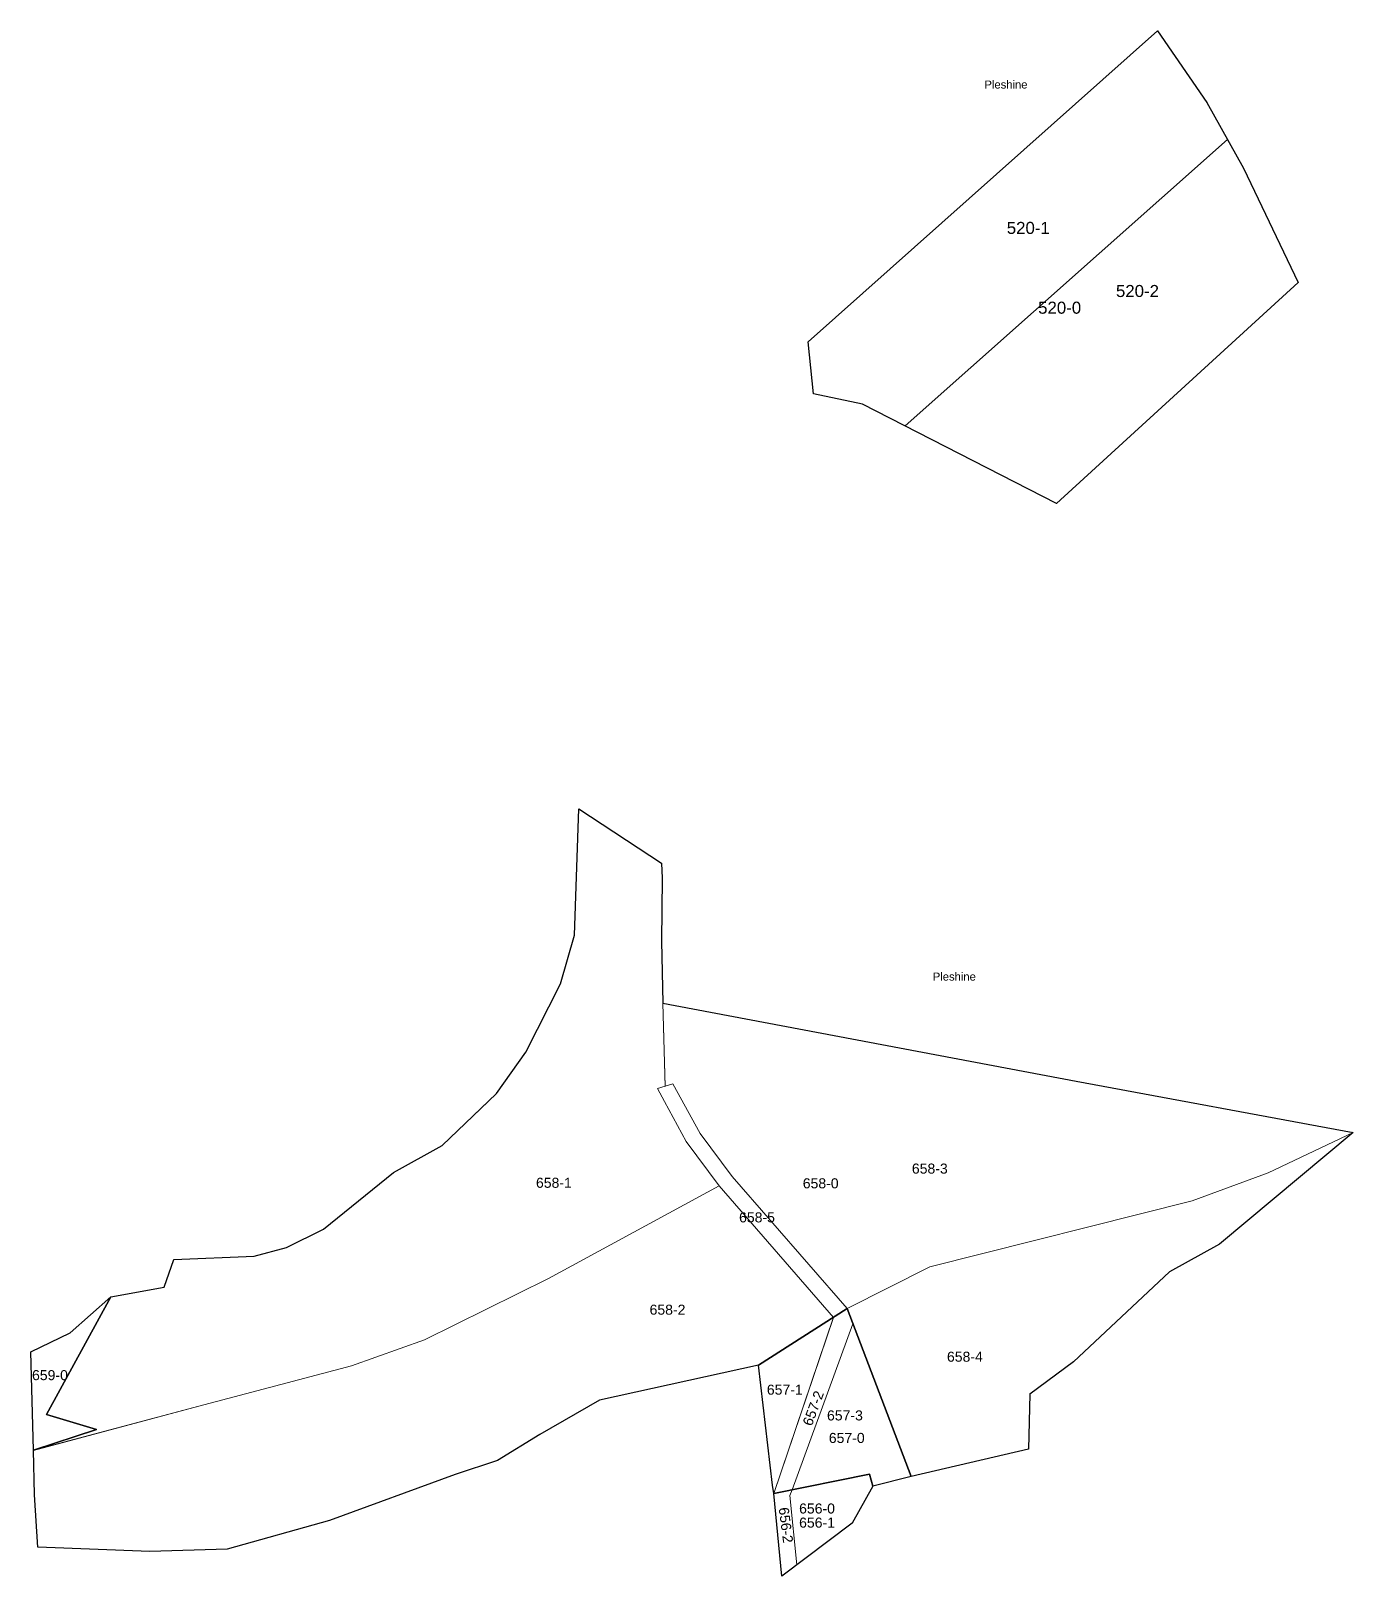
# Model space of a CAD drawing. Header units: metres. Extents: x 7509311 to 7511825, y 4689217 to 4691177.
# Drawn here: x 7509310.6 to 7509639.8, y 4689695.3 to 4690080.3 of the extents above; entities that cross this region are included whole.
import ezdxf

# ---------------------------------------------------------------- set-up
doc = ezdxf.new("R2010")
doc.units = ezdxf.units.M
doc.layers.add('Nr Parceles Baze', color=7, linetype='Continuous')
doc.layers.add('Parcela Baze', color=7, linetype='Continuous')
doc.layers.add('Nr-Ri', color=1, linetype='Continuous', lineweight=0)
doc.layers.add('Par-Re', color=1, linetype='Continuous', lineweight=0)
doc.styles.get("Standard").update_dxf_attribs({"font": 'arial.ttf'})

msp = doc.modelspace()

# ---------------------------------------------------------------- texts
at = {"layer": 'Nr Parceles Baze'}
for s, height, p in [('Pleshine', 2, (7509548.04, 4690065.94)), ('520-0', 3, (7509561.41, 4690009.83)), ('Pleshine', 2, (7509535.18, 4689843.65)), ('658-0', 2.5, (7509502.79, 4689791.89)), ('659-0', 2.5, (7509310.84, 4689744.09)), ('657-0', 2.5, (7509509.28, 4689728.44)), ('656-0', 2.5, (7509501.88, 4689710.86))]:
    msp.add_text(s, height=height, dxfattribs=at).set_placement(p)
at = {"layer": 'Nr-Ri'}
for s, height, p in [('520-1', 3, (7509553.6, 4690029.71)), ('520-2', 3, (7509580.79, 4690013.99)), ('658-3', 2.5, (7509529.97, 4689795.56)), ('658-1', 2.5, (7509436.35, 4689792.02)), ('658-5', 2.5, (7509486.93, 4689783.4)), ('658-2', 2.5, (7509464.64, 4689760.4)), ('658-4', 2.5, (7509538.71, 4689748.68)), ('657-1', 2.5, (7509493.85, 4689740.47)), ('657-3', 2.5, (7509508.83, 4689734.05)), ('656-1', 2.5, (7509501.88, 4689707.34))]:
    msp.add_text(s, height=height, dxfattribs=at).set_placement(p)
msp.add_text('657-2', height=2.5, rotation=69.6929, dxfattribs=at).set_placement((7509505.02, 4689732.47))
at = {"layer": 'Nr-Ri', "linetype": 'Continuous'}
msp.add_text('656-2', height=2.5, rotation=277.4107, dxfattribs=at).set_placement((7509496.78, 4689712.24))

# ---------------------------------------------------------------- linework, layer by layer
at = {"layer": 'Par-Re', "flags": 128}
for points in [[(7509608.55, 4690053.27), (7509603.39, 4690062.49), (7509591.16, 4690080.3), (7509504.13, 4690002.8), (7509505.46, 4689989.84), (7509517.68, 4689987.3), (7509528.31, 4689981.85)], [(7509626.18, 4690017.61), (7509612.57, 4690046.08), (7509608.55, 4690053.27), (7509528.31, 4689981.85), (7509565.95, 4689962.53)]]:
    msp.add_lwpolyline(points, close=True, dxfattribs=at)
msp.add_lwpolyline([(7509528.31, 4689981.85), (7509608.55, 4690053.27)], dxfattribs=at)
at = {"layer": 'Par-Re', "linetype": 'Continuous'}
for points in [[(7509320.36, 4689755.86), (7509310.56, 4689751.17), (7509311.21, 4689726.61), (7509311.21, 4689726.6), (7509352.35, 4689737.59), (7509390.42, 4689747.68), (7509408.59, 4689754.15), (7509439.48, 4689769.46), (7509482, 4689792.48), (7509473.73, 4689803.58), (7509468.35, 4689813.54), (7509466.61, 4689816.76), (7509468.55, 4689817.35), (7509467.98, 4689838), (7509467.58, 4689853.47), (7509467.78, 4689869.14), (7509467.58, 4689872.91), (7509447.03, 4689886.44), (7509445.97, 4689854.98), (7509442.47, 4689842.85), (7509433.82, 4689825.8), (7509426.52, 4689815.52), (7509424.46, 4689813.54), (7509413, 4689802.54), (7509400.87, 4689795.81), (7509383.44, 4689781.75), (7509374.25, 4689777.16), (7509366.14, 4689775), (7509346.13, 4689774.19), (7509343.74, 4689767.29), (7509330.46, 4689764.85)], [(7509468.55, 4689817.3), (7509467.98, 4689838)], [(7509311.24, 4689726.61), (7509352.35, 4689737.59), (7509390.42, 4689747.68), (7509408.59, 4689754.15), (7509439.48, 4689769.46), (7509482, 4689792.48)]]:
    msp.add_lwpolyline(points, dxfattribs=at)
for points in [[(7509599.8, 4689788.8), (7509618.69, 4689795.72), (7509639.85, 4689805.79), (7509639.85, 4689805.79), (7509570.9, 4689818.63), (7509467.98, 4689838), (7509468.55, 4689817.35), (7509470.47, 4689817.93), (7509477.24, 4689805.53), (7509485.25, 4689794.87), (7509513.82, 4689761.92), (7509534.46, 4689772.3)], [(7509570.22, 4689748.65), (7509594.09, 4689771.11), (7509606.54, 4689777.94), (7509639.85, 4689805.79), (7509618.69, 4689795.72), (7509599.8, 4689788.8), (7509534.46, 4689772.3), (7509513.82, 4689761.92), (7509529.81, 4689720.1), (7509559.01, 4689726.86), (7509559.38, 4689740.62)], [(7509482, 4689792.48), (7509510.42, 4689759.74), (7509491.74, 4689747.86), (7509452.16, 4689739.09), (7509437.35, 4689730.57), (7509426.76, 4689724.04), (7509416.2, 4689720.57), (7509384.95, 4689709.11), (7509359.46, 4689701.95), (7509340.21, 4689701.4), (7509312.25, 4689702.45), (7509311.48, 4689715.48), (7509311.21, 4689726.61), (7509352.35, 4689737.59), (7509390.42, 4689747.68), (7509408.59, 4689754.15), (7509439.48, 4689769.46)], [(7509515.27, 4689758.11), (7509513.82, 4689761.92), (7509510.43, 4689759.76), (7509495.55, 4689715.81), (7509500.12, 4689716.74)], [(7509510.42, 4689759.74), (7509491.74, 4689747.86), (7509495.22, 4689717.96), (7509495.55, 4689715.81)], [(7509515.27, 4689758.12), (7509500.12, 4689716.74), (7509519.43, 4689720.65), (7509519.48, 4689720.48), (7509520.24, 4689717.67), (7509529.81, 4689720.1)], [(7509520.24, 4689717.67), (7509519.48, 4689720.48), (7509519.43, 4689720.65), (7509500.12, 4689716.74), (7509499.61, 4689715.34), (7509501.29, 4689698.08), (7509515.1, 4689708.48)], [(7509499.61, 4689715.34), (7509500.12, 4689716.74), (7509495.55, 4689715.81), (7509497.54, 4689695.27), (7509501.29, 4689698.09)]]:
    msp.add_lwpolyline(points, close=True, dxfattribs=at)
at = {"layer": 'Parcela Baze'}
for points in [[(7509626.18, 4690017.61), (7509565.95, 4689962.53), (7509517.68, 4689987.3), (7509505.46, 4689989.84), (7509504.13, 4690002.8), (7509591.16, 4690080.3), (7509603.39, 4690062.49), (7509612.57, 4690046.08), (7509626.18, 4690017.61)], [(7509311.21, 4689726.61), (7509326.93, 4689731.76), (7509314.46, 4689735.56), (7509330.46, 4689764.85), (7509343.74, 4689767.29), (7509346.13, 4689774.19), (7509366.14, 4689775), (7509374.25, 4689777.16), (7509383.44, 4689781.75), (7509400.87, 4689795.81), (7509413, 4689802.54), (7509426.52, 4689815.52), (7509433.82, 4689825.8), (7509442.47, 4689842.85), (7509445.97, 4689854.98), (7509447.03, 4689886.44), (7509467.58, 4689872.91), (7509467.78, 4689869.14), (7509467.58, 4689853.47), (7509467.98, 4689838), (7509570.9, 4689818.63), (7509639.85, 4689805.79), (7509606.54, 4689777.94), (7509594.09, 4689771.11), (7509570.22, 4689748.65), (7509559.38, 4689740.62), (7509559.01, 4689726.86), (7509529.81, 4689720.1), (7509513.82, 4689761.92), (7509491.74, 4689747.86), (7509452.16, 4689739.09), (7509437.35, 4689730.57), (7509426.76, 4689724.04), (7509416.2, 4689720.57), (7509384.95, 4689709.11), (7509359.46, 4689701.95), (7509340.21, 4689701.4), (7509312.25, 4689702.45), (7509311.48, 4689715.48), (7509311.21, 4689726.61)], [(7509320.36, 4689755.86), (7509330.46, 4689764.85), (7509314.46, 4689735.56), (7509326.93, 4689731.76), (7509311.21, 4689726.61), (7509310.56, 4689751.17), (7509320.36, 4689755.86)], [(7509520.24, 4689717.67), (7509519.43, 4689720.65), (7509495.55, 4689715.81), (7509495.22, 4689717.96), (7509491.74, 4689747.86), (7509513.82, 4689761.92), (7509529.81, 4689720.1), (7509520.24, 4689717.67)], [(7509515.1, 4689708.48), (7509497.54, 4689695.26), (7509495.55, 4689715.81), (7509519.43, 4689720.65), (7509520.24, 4689717.67), (7509515.1, 4689708.48)]]:
    msp.add_lwpolyline(points, dxfattribs=at)

msp.set_redraw_order([(e.dxf.handle, doc.entitydb.next_handle()) for e in msp.query("TEXT MTEXT ATTDEF DIMENSION ARC_DIMENSION")])  # texts and dimensions are drawn at this point

doc.saveas('drawing.dxf')
